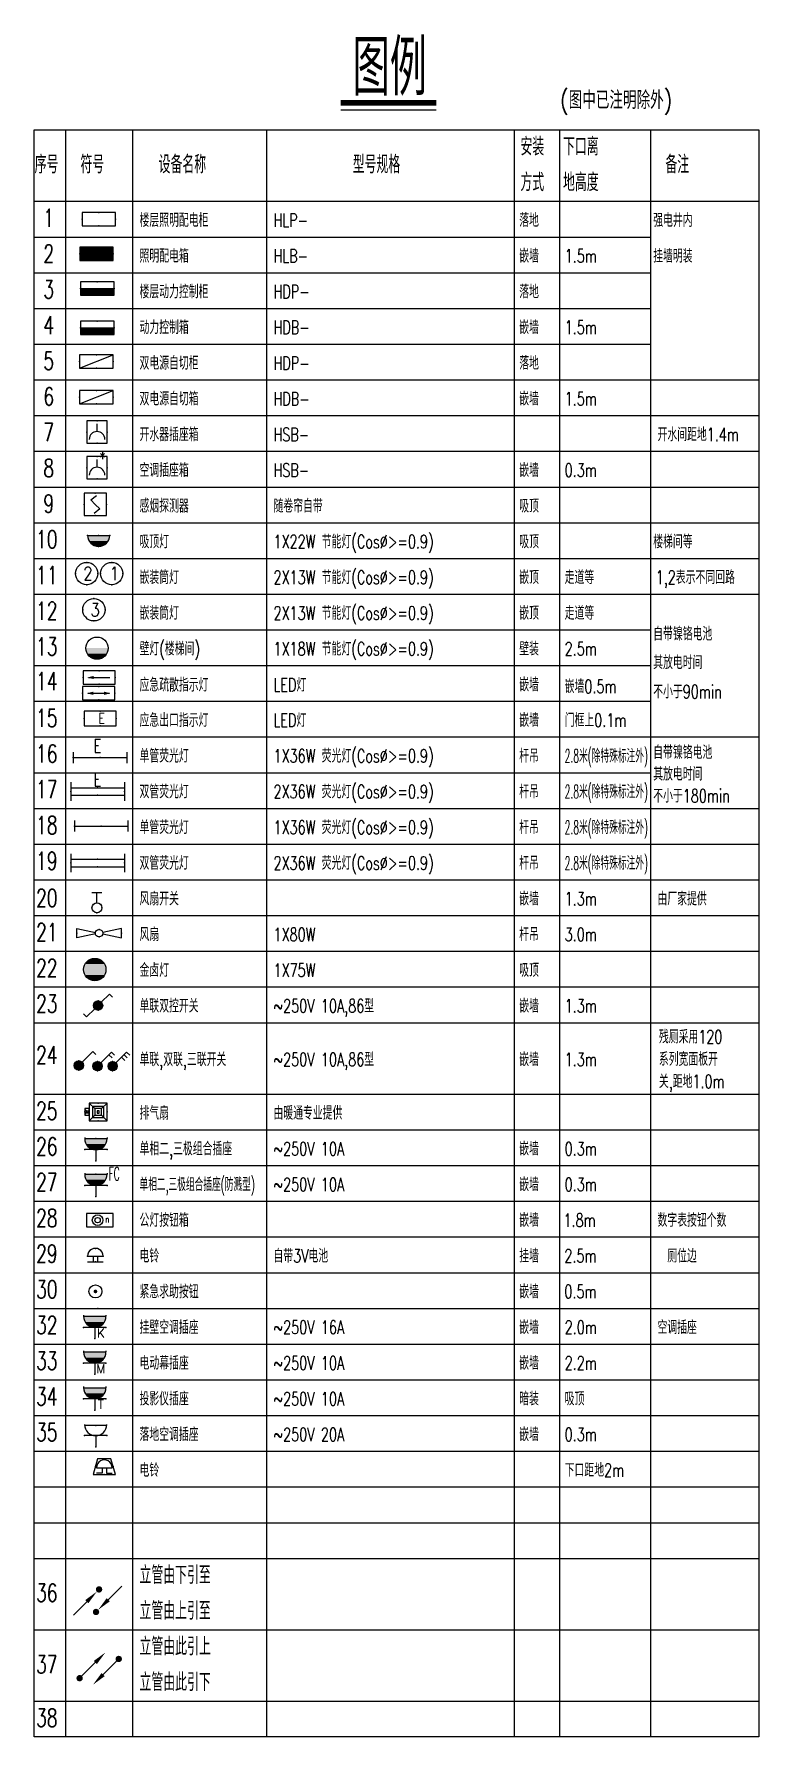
# Model space of a CAD drawing. Extents: x -336391 to 664021, y -458009 to -178412.
# Drawn here: x 67085 to 83319, y -351266 to -313119 of the extents above; entities that cross this region are included whole.
import ezdxf
from ezdxf.enums import TextEntityAlignment as Align

# ---------------------------------------------------------------- set-up
doc = ezdxf.new("R2010")
doc.units = 0
doc.header["$LTSCALE"] = 1000
doc.header["$MEASUREMENT"] = 0
doc.linetypes.add('HIDDEN2', pattern=[0.1875, 0.125, -0.0625])
doc.layers.get('0').update_dxf_attribs({"linetype": 'CONTINUOUS'})
for name, color, linetype in [('EQUIP-动力', 3, 'CONTINUOUS'), ('EQUIP-消防', 3, 'CONTINUOUS'), ('EQUIP-照明', 3, 'CONTINUOUS'), ('EQUIP-箱柜', 3, 'CONTINUOUS'), ('LWIRE', 4, 'CONTINUOUS'), ('电气-设备标注', 4, 'CONTINUOUS')]:
    doc.layers.add(name, color=color, linetype=linetype)
doc.styles.add('_TCH_LABEL', font='COMPLEX', dxfattribs={"bigfont": 'GBCBIG'})
doc.styles.add('_TEL_DIM', font='SIMPLEX', dxfattribs={"width": 0.8, "height": 3.5, "bigfont": 'HZTXT'})
doc.styles.add('cyq', font='SIMPLEX.shx', dxfattribs={"width": 0.7, "height": 300, "bigfont": 'china3.shx'})
doc.styles.add('HZ', font='tjromans.shx', dxfattribs={"width": 0.75, "bigfont": 'tjhztxt.shx'})
doc.styles.add('JIAO', font='tjromans.shx', dxfattribs={"width": 0.75, "bigfont": 'tjhztxt.shx'})
doc.styles.get("Standard").update_dxf_attribs({"font": 'simplex.shx', "bigfont": 'hztxt.shx'})
doc.styles.add('TJ-HZ1', font='tj-romans1.shx', dxfattribs={"width": 0.7, "height": 650, "bigfont": 'tjhztxt.shx'})

msp = doc.modelspace()

# ---------------------------------------------------------------- texts
at = {"layer": '电气-设备标注', "color": 4, "style": 'TJ-HZ1', "width": 0.7}
msp.add_text('图例', height=1250, dxfattribs=at).set_placement((74220.9, -314497.5))
at = {"layer": '电气-设备标注', "ltscale": 2, "style": 'HZ'}
for s, height, width, p in [('(图中已注明除外)', 400, 0.8, (78866.5, -314797.8)), ('安装', 400, 0.7, (77976.9, -315839.2)), ('下口离', 400, 0.7, (78930.7, -315839.2)), ('序号', 400, 0.7, (67099.6, -316239.2)), ('符号', 400, 0.7, (68123.5, -316239.2)), ('设备名称', 400, 0.7, (69874.6, -316239.2)), ('型号规格', 400, 0.7, (74221.4, -316239.2)), ('备注', 400, 0.7, (81223.8, -316239.2)), ('方式', 400, 0.7, (77976.9, -316639.2)), ('地高度', 400, 0.7, (78930.7, -316639.2)), ('1', 400, 0.7, (67293.9, -317439.2)), ('楼层照明配电柜', 300, 0.7, (69446.8, -317439.2)), ('HLP-', 300, 0.7, (72446.8, -317439.2)), ('落地', 300, 0.7, (77950.6, -317439.2)), ('强电井内', 300, 0.7, (80950.9, -317439.2)), ('2', 400, 0.7, (67293.9, -318239.2)), ('照明配电箱', 300, 0.7, (69446.8, -318239.2)), ('HLB-', 300, 0.7, (72446.8, -318239.2)), ('嵌墙', 300, 0.7, (77950.6, -318239.2)), ('1.5m', 300, 0.7, (78968.4, -318239.2)), ('挂墙明装', 300, 0.7, (80950.9, -318239.9)), ('3', 400, 0.7, (67293.9, -319039.2)), ('楼层动力控制柜', 300, 0.7, (69446.8, -319039.2)), ('HDP-', 300, 0.7, (72446.8, -319039.2)), ('落地', 300, 0.7, (77950.6, -319039.2)), ('4', 400, 0.7, (67293.9, -319839.2)), ('动力控制箱', 300, 0.7, (69446.8, -319839.2)), ('HDB-', 300, 0.7, (72446.8, -319839.2)), ('嵌墙', 300, 0.7, (77950.6, -319839.2)), ('1.5m', 300, 0.7, (78968.4, -319839.2)), ('5', 400, 0.7, (67293.9, -320639.2)), ('双电源自切柜', 300, 0.7, (69446.8, -320639.2)), ('HDP-', 300, 0.7, (72446.8, -320639.2)), ('落地', 300, 0.7, (77950.6, -320639.2)), ('6', 400, 0.7, (67293.9, -321439.2)), ('双电源自切箱', 300, 0.7, (69446.8, -321439.2)), ('HDB-', 300, 0.7, (72446.8, -321439.2)), ('嵌墙', 300, 0.7, (77950.6, -321439.2)), ('1.5m', 300, 0.7, (78968.4, -321439.2)), ('7', 400, 0.7, (67293.9, -322239.2)), ('开水器插座箱', 300, 0.7, (69446.8, -322239.2)), ('HSB-', 300, 0.7, (72446.8, -322239.2)), ('开水间距地1.4m', 300, 0.7, (81047.1, -322239.2)), ('8', 400, 0.7, (67293.9, -323039.2)), ('*', 300, 0.7, (68543.2, -322769.2)), ('空调插座箱', 300, 0.7, (69446.8, -323039.2)), ('嵌墙', 300, 0.7, (77950.6, -323039.2)), ('HSB-', 300, 0.7, (72446.8, -323039.2)), ('0.3m', 300, 0.7, (78968.4, -323039.2)), ('9', 400, 0.7, (67293.9, -323839.2)), ('感烟探测器', 300, 0.7, (69446.8, -323839.2)), ('随卷帘自带', 300, 0.7, (72446.8, -323839.2)), ('吸顶', 300, 0.7, (77950.6, -323839.2)), ('10', 400, 0.7, (67130.8, -324639.2)), ('吸顶灯', 300, 0.7, (69446.8, -324639.2)), ('1X22W 节能灯(Cos%%c>=0.9)', 300, 0.7, (72446.8, -324639.2)), ('吸顶', 300, 0.7, (77950.6, -324639.2)), ('楼梯间等', 300, 0.7, (80950.9, -324639.2)), ('11', 400, 0.7, (67130.8, -325439.2)), ('嵌装筒灯', 300, 0.7, (69446.8, -325439.2)), ('2X13W 节能灯(Cos%%c>=0.9)', 300, 0.7, (72446.8, -325439.2)), ('嵌顶', 300, 0.7, (77950.6, -325439.2)), ('走道等', 300, 0.7, (78968.4, -325439.2)), ('1,2表示不同回路', 300, 0.7, (81006.5, -325439.2)), ('12', 400, 0.7, (67130.8, -326239.2)), ('嵌装筒灯', 300, 0.7, (69446.8, -326239.2)), ('2X13W 节能灯(Cos%%c>=0.9)', 300, 0.7, (72446.8, -326239.2)), ('嵌顶', 300, 0.7, (77950.6, -326239.2)), ('走道等', 300, 0.7, (78968.4, -326239.2)), ('自带镍铬电池', 300, 0.7, (80950.9, -326704.7)), ('13', 400, 0.7, (67130.8, -327039.2)), ('壁灯(楼梯间)', 300, 0.7, (69446.8, -327039.2)), ('1X18W 节能灯(Cos%%c>=0.9)', 300, 0.7, (72446.8, -327039.2)), ('壁装', 300, 0.7, (77950.6, -327039.2)), ('2.5m', 300, 0.7, (78968.4, -327039.2)), ('其放电时间', 300, 0.7, (80950.9, -327345.9)), ('14', 400, 0.7, (67130.8, -327814)), ('应急疏散指示灯', 300, 0.7, (69446.8, -327847.6)), ('LED灯', 300, 0.7, (72446.8, -327847.6)), ('嵌墙', 300, 0.7, (77950.6, -327841.3)), ('嵌墙0.5m', 300, 0.7, (78968.4, -327882.7)), ('不小于90min', 300, 0.7, (80950.9, -328000.4)), ('15', 400, 0.7, (67130.8, -328639.2)), ('应急出口指示灯', 300, 0.7, (69446.8, -328639.2)), ('LED灯', 300, 0.7, (72446.8, -328639.2)), ('嵌墙', 300, 0.7, (77950.6, -328639.2)), ('门框上0.1m', 300, 0.7, (78968.4, -328639.2)), ('16', 400, 0.7, (67130.8, -329439.2)), ('E', 300, 0.7, (68419.6, -329214.5)), ('单管荧光灯', 300, 0.7, (69446.8, -329439.2)), ('1X36W 荧光灯(Cos%%c>=0.9)', 300, 0.7, (72446.8, -329439.2)), ('杆吊', 300, 0.7, (77950.6, -329439.2)), ('2.8米(除特殊标注外)', 300, 0.5, (78968.4, -329439.2)), ('自带镍铬电池', 300, 0.7, (80950.9, -329358.7)), ('其放电时间', 300, 0.7, (80950.9, -329843.7)), ('17', 400, 0.7, (67130.8, -330239.2)), ('E', 300, 0.7, (68419.6, -329969.6)), ('双管荧光灯', 300, 0.7, (69446.8, -330239.2)), ('2X36W 荧光灯(Cos%%c>=0.9)', 300, 0.7, (72446.8, -330239.2)), ('杆吊', 300, 0.7, (77950.6, -330239.2)), ('2.8米(除特殊标注外)', 300, 0.5, (78968.4, -330239.2)), ('不小于180min', 300, 0.7, (80950.9, -330333.9)), ('18', 400, 0.7, (67130.8, -331039.2)), ('单管荧光灯', 300, 0.7, (69446.8, -331039.2)), ('1X36W 荧光灯(Cos%%c>=0.9)', 300, 0.7, (72446.8, -331039.2)), ('杆吊', 300, 0.7, (77950.6, -331039.2)), ('2.8米(除特殊标注外)', 300, 0.5, (78968.4, -331039.2)), ('19', 400, 0.7, (67130.8, -331839.2)), ('2X36W 荧光灯(Cos%%c>=0.9)', 300, 0.7, (72446.8, -331839.2)), ('2.8米(除特殊标注外)', 300, 0.5, (78968.4, -331839.2)), ('双管荧光灯', 300, 0.7, (69446.8, -331839.2)), ('杆吊', 300, 0.7, (77950.6, -331839.2)), ('20', 400, 0.7, (67130.8, -332673.2)), ('风扇开关', 300, 0.7, (69446.8, -332639.2)), ('嵌墙', 300, 0.7, (77950.6, -332639.2)), ('1.3m', 300, 0.7, (78968.4, -332639.2)), ('由厂家提供', 300, 0.7, (81047.1, -332639.2)), ('21', 400, 0.7, (67130.8, -333439.2)), ('风扇', 300, 0.7, (69446.8, -333439.2)), ('1X80W ', 300, 0.7, (72446.8, -333439.2)), ('杆吊', 300, 0.7, (77950.6, -333439.2)), ('3.0m', 300, 0.7, (78968.4, -333439.2)), ('22', 400, 0.7, (67130.8, -334239.2)), ('金卤灯', 300, 0.7, (69446.8, -334239.2)), ('1X75W ', 300, 0.7, (72446.8, -334239.2)), ('吸顶', 300, 0.7, (77950.6, -334239.2)), ('23', 400, 0.7, (67130.8, -335039.2)), ('单联双控开关', 300, 0.7, (69446.8, -335039.2)), ('~250V 10A,86型', 300, 0.7, (72446.8, -335039.2)), ('嵌墙', 300, 0.7, (77950.6, -335039.2)), ('1.3m', 300, 0.7, (78968.4, -335039.2)), ('残厕采用120', 300, 0.7, (81078.2, -335731.7)), ('24', 400, 0.7, (67130.8, -336189.7)), ('单联,双联,三联开关', 300, 0.7, (69446.8, -336239.2)), ('~250V 10A,86型', 300, 0.7, (72446.8, -336239.2)), ('嵌墙', 300, 0.7, (77950.6, -336239.2)), ('1.3m', 300, 0.7, (78968.4, -336239.2)), ('系列宽面板开', 300, 0.7, (81078.2, -336231.7)), ('关,距地1.0m', 300, 0.7, (81078.2, -336731.7)), ('25', 400, 0.7, (67130.8, -337439.2)), ('排气扇', 300, 0.7, (69446.8, -337439.2)), ('由暖通专业提供', 300, 0.7, (72446.8, -337439.2)), ('26', 400, 0.7, (67130.8, -338239.2)), ('单相二,三极组合插座', 300, 0.7, (69446.8, -338239.2)), ('~250V 10A', 300, 0.7, (72446.8, -338239.2)), ('嵌墙', 300, 0.7, (77950.6, -338239.2)), ('0.3m', 300, 0.7, (78968.4, -338239.2)), ('27', 400, 0.7, (67130.8, -339039.2)), ('FC', 300, 0.5, (68754.4, -338799.7)), ('单相二,三极组合插座(防溅型)', 300, 0.5, (69446.8, -339039.2)), ('~250V 10A', 300, 0.7, (72446.8, -339039.2)), ('嵌墙', 300, 0.7, (77950.6, -339039.2)), ('0.3m', 300, 0.7, (78968.4, -339039.2)), ('28', 400, 0.7, (67130.8, -339839.2)), ('公灯按钮箱', 300, 0.7, (69446.8, -339839.2)), ('嵌墙', 300, 0.7, (77950.6, -339839.2)), ('1.8m', 300, 0.7, (78942.2, -339839.2)), ('数字表按钮个数', 300, 0.7, (81047.1, -339839.2)), ('29', 400, 0.7, (67130.8, -340639.2)), ('电铃', 300, 0.7, (69446.8, -340639.2)), ('自带3V电池', 300, 0.7, (72446.8, -340639.2)), ('挂墙', 300, 0.7, (77950.6, -340639.2)), ('2.5m', 300, 0.7, (78961.5, -340639.2)), ('厕位边', 300, 0.7, (81266, -340639.2)), ('30', 400, 0.7, (67130.8, -341439.2)), ('紧急求助按钮', 300, 0.7, (69446.8, -341439.2)), ('嵌墙', 300, 0.7, (77950.6, -341439.2)), ('0.5m', 300, 0.7, (78961.5, -341439.2)), ('32', 400, 0.7, (67130.8, -342239.2)), ('挂壁空调插座', 300, 0.7, (69446.8, -342239.2)), ('~250V 16A', 300, 0.7, (72446.8, -342239.2)), ('嵌墙', 300, 0.7, (77950.6, -342239.2)), ('2.0m', 300, 0.7, (78968.4, -342239.2)), ('空调插座', 300, 0.7, (81047.1, -342239.2)), ('33', 400, 0.7, (67130.8, -343039.2)), ('电动幕插座', 300, 0.7, (69446.8, -343039.2)), ('~250V 10A', 300, 0.7, (72446.8, -343039.2)), ('嵌墙', 300, 0.7, (77950.6, -343039.2)), ('2.2m', 300, 0.7, (78968.4, -343039.2)), ('34', 400, 0.7, (67130.8, -343839.2)), ('投影仪插座', 300, 0.7, (69446.8, -343839.2)), ('~250V 10A', 300, 0.7, (72446.8, -343839.2)), ('暗装', 300, 0.7, (77950.6, -343839.2)), ('吸顶', 300, 0.7, (78968.4, -343839.2)), ('35', 400, 0.7, (67130.8, -344639.2)), ('落地空调插座', 300, 0.7, (69446.8, -344639.2)), ('~250V 20A', 300, 0.7, (72446.8, -344639.2)), ('嵌墙', 300, 0.7, (77950.6, -344639.2)), ('0.3m', 300, 0.7, (78968.4, -344639.2)), ('电铃', 300, 0.7, (69446.8, -345439.2)), ('下口距地2m', 300, 0.7, (78968.4, -345439.2)), ('立管由下引至', 400, 0.7, (69446.8, -347839.2)), ('36', 400, 0.7, (67130.8, -348239.2)), ('立管由上引至', 400, 0.7, (69446.8, -348639.2)), ('立管由此引上', 400, 0.7, (69446.8, -349439.2)), ('37', 400, 0.7, (67130.8, -349839.2)), ('立管由此引下', 400, 0.7, (69446.8, -350239.2)), ('38', 400, 0.7, (67130.8, -351039.2))]:
    msp.add_text(s, height=height, dxfattribs=dict(at, width=width)).set_placement(p)

# ---------------------------------------------------------------- blocks, each defined once
blk = doc.blocks.new('$equip$00001178')
blk.add_circle((0, 0), 0.5)
for points in [[(-0.433, 0.25), (0.433, 0.25), (-0.5, 0), (0.5, 0)], [(-0.433, -0.25), (0.433, -0.25), (-0.5, 0), (0.5, 0)], [(-0.25, 0.433), (0.25, 0.433), (-0.433, 0.25), (0.433, 0.25)], [(0, 0.5), (0, 0.5), (-0.25, 0.433), (0.25, 0.433)], [(-0.25, -0.433), (0.25, -0.433), (-0.433, -0.25), (0.433, -0.25)], [(0, -0.5), (0, -0.5), (-0.25, -0.433), (0.25, -0.433)]]:
    blk.add_solid(points)
at = {"flags": 9}
blk.add_attdef('A', (0, 0), '', height=0.00002, dxfattribs=at)
blk = doc.blocks.new('$equip$00001238')
for p, q in [((0.497, 0.95), (-0.497, 0.95)), ((0.5, 0.5), (-0.5, 0.5)), ((0, 0.5), (0, 0))]:
    blk.add_line(p, q)
blk.add_arc((0, 1), 0.5, 180, 0)
for p in [(0, 0.95), (-0.5, 0.5), (0, 0), (0.5, 0.5)]:
    blk.add_point(p)
at = {"flags": 9}
blk.add_attdef('A', (0, 0), '', height=0.00002, dxfattribs=at)
blk = doc.blocks.new('$equip$00001243')
for p, q in [((-0.5, 1.05), (-0.5, 1)), ((-0.5, 1), (0.5, 1)), ((0.5, 1.05), (0.5, 1)), ((0.5, 0.5), (-0.5, 0.5)), ((0, 0.5), (0, 0))]:
    blk.add_line(p, q)
blk.add_arc((0, 1), 0.5, 180, 0)
for points in [[(0.433, 0.75), (-0.433, 0.75), (0.5, 1), (-0.5, 1)], [(0.25, 0.567), (-0.25, 0.567), (0.433, 0.75), (-0.433, 0.75)], [(0, 0.5), (0, 0.5), (0.25, 0.567), (-0.25, 0.567)]]:
    blk.add_solid(points)
at = {"layer": 'EQUIP-照明'}
for p in [(-0.5, 0.5), (0, 0), (0.5, 0.5)]:
    blk.add_point(p, dxfattribs=at)
at = {"layer": 'EQUIP-照明', "style": '_TCH_LABEL', "flags": 8}
blk.add_attdef('$TEXT$', text='', height=0.4, dxfattribs=at).set_placement((0.272, 0.25), align=Align.MIDDLE_CENTER)
at = {"layer": 'EQUIP-照明', "style": '_TCH_LABEL', "flags": 9}
blk.add_attdef('A', (0, 0), '', height=0.00002, dxfattribs=at)
blk = doc.blocks.new('$equip$00001251')
for p, q in [((-0.45, 1), (-0.45, 0)), ((0.45, 1), (-0.45, 1)), ((0, 0.525), (0, 0.875)), ((0.45, 0), (0.45, 1)), ((-0.45, 0), (0.45, 0))]:
    blk.add_line(p, q)
blk.add_arc((0, 0.175), 0.35, 0, 180)
at = {"layer": 'EQUIP-照明'}
for p in [(0, 1), (-0.45, 0.5), (0, 0), (0.45, 0.5)]:
    blk.add_point(p, dxfattribs=at)
at = {"layer": 'EQUIP-照明', "style": '_TCH_LABEL', "flags": 9}
blk.add_attdef('A', (0, 0), '', height=0.00002, dxfattribs=at)
blk = doc.blocks.new('$equip$00001700')
for p, q in [((-0.5, 0.5), (-0.5, -0.5)), ((0.5, 0.5), (-0.5, 0.5)), ((-0.2, 0.2), (0.05, 0.4)), ((0, 0), (-0.2, 0.2)), ((0, 0), (0.2, -0.2)), ((0.5, -0.5), (0.5, 0.5)), ((-0.5, -0.5), (0.5, -0.5)), ((0.2, -0.2), (-0.05, -0.4))]:
    blk.add_line(p, q)
for p in [(-0.5, 0), (0, 0.5), (0.5, 0), (0, -0.5)]:
    blk.add_point(p)
at = {"flags": 1}
for tag, height, p in [('A', 0.00002, (0, 0)), ('B', 0.4, (0.75, -0.204))]:
    blk.add_attdef(tag, text='', height=height, dxfattribs=at).set_placement(p, align=Align.MIDDLE_CENTER)
blk = doc.blocks.new('$equip$00001151')
blk.add_circle((0, 0.5), 0.5)
for points in [[(0.433, 0.25), (-0.433, 0.25), (0.5, 0.5), (-0.5, 0.5)], [(0.25, 0.067), (-0.25, 0.067), (0.433, 0.25), (-0.433, 0.25)], [(0, 0), (0, 0), (0.25, 0.067), (-0.25, 0.067)]]:
    blk.add_solid(points)
at = {"flags": 9}
blk.add_attdef('A', (0, 0), '', height=0.00002, dxfattribs=at)
blk = doc.blocks.new('$equip_U$00000009')
blk.add_circle((0, 0), 0.5)
for p in [(-0.5, 0), (0, 0.5), (0.5, 0), (0, -0.5)]:
    blk.add_point(p)
at = {"style": 'cyq', "width": 0.8}
blk.add_text('3', height=0.6, dxfattribs=at).set_placement((-0.151, -0.303))
at = {"style": '_TEL_DIM', "flags": 1}
blk.add_attdef('A', text='', height=0.00002, dxfattribs=at).set_placement((0, 0), align=Align.MIDDLE_CENTER)
blk = doc.blocks.new('$equip$00001147')
blk.add_circle((0, 0), 0.5)
at = {"flags": 9}
blk.add_attdef('A', (0, 0), '', height=0.00002, dxfattribs=at)
blk = doc.blocks.new('$equip_U$00000028')
for p in [(-0.5, 0), (0, 0.5), (0.5, 0), (0, -0.5)]:
    blk.add_point(p)
blk.add_blockref('$equip$00001147', (0, 0))
at = {"style": 'cyq', "width": 0.8}
blk.add_text('1', height=0.6, dxfattribs=at).set_placement((-0.093, -0.303))
at = {"style": '_TEL_DIM', "flags": 1}
blk.add_attdef('A', text='', height=0.00002, dxfattribs=at).set_placement((0, 0), align=Align.MIDDLE_CENTER)
blk = doc.blocks.new('$equip_U$00000007')
for p in [(-0.5, 0), (0, 0.5), (0.5, 0), (0, -0.5)]:
    blk.add_point(p)
blk.add_blockref('$equip_U$00000028', (0, 0))
at = {"style": '_TEL_DIM', "flags": 1}
blk.add_attdef('A', text='', height=0.00002, dxfattribs=at).set_placement((0, 0), align=Align.MIDDLE_CENTER)
blk = doc.blocks.new('$equip_U$00000008')
for p in [(-0.5, 0), (0, 0.5), (0.5, 0), (0, -0.5)]:
    blk.add_point(p)
blk.add_blockref('$equip$00001147', (0, 0))
at = {"style": 'cyq', "width": 0.8}
blk.add_text('2', height=0.6, dxfattribs=at).set_placement((-0.151, -0.303))
at = {"style": '_TEL_DIM', "flags": 1}
blk.add_attdef('A', text='', height=0.00002, dxfattribs=at).set_placement((0, 0), align=Align.MIDDLE_CENTER)
blk = doc.blocks.new('$equip$00001416')
for p, q in [((0.75, 0.6), (-0.75, 0.6)), ((-0.75, 0), (0.75, 0.6)), ((-0.75, 0.6), (-0.75, 0)), ((-0.75, 0), (0.75, 0)), ((0.75, 0), (0.75, 0.6))]:
    blk.add_line(p, q)
for p in [(-0.75, 0.3), (0, 0.6), (0, 0), (0.75, 0.3)]:
    blk.add_point(p)
at = {"style": '_TCH_LABEL', "flags": 9}
blk.add_attdef('A', (0, 0), '', height=0.00002, dxfattribs=at)
blk = doc.blocks.new('$equip$00001413')
for p, q in [((0.75, 0.6), (-0.75, 0.6)), ((-0.75, 0.6), (-0.75, 0)), ((-0.75, 0), (0.75, 0)), ((0.75, 0), (0.75, 0.6))]:
    blk.add_line(p, q)
for p in [(-0.75, 0.3), (0, 0.6), (0, 0), (0.75, 0.3)]:
    blk.add_point(p)
at = {"style": '_TCH_LABEL', "flags": 9}
blk.add_attdef('A', (0, 0), '', height=0.00002, dxfattribs=at)
blk = doc.blocks.new('$equip$00001313')
for p, q in [((-0.35, 0.25), (0.35, 0.25)), ((-0.35, 0), (0.35, 0)), ((-0.1, 0.25), (-0.1, 0)), ((0.1, 0.25), (0.1, 0))]:
    blk.add_line(p, q)
blk.add_arc((0, 0.252), 0.35, 359.69728, 180.30272)
for p in [(-0.35, 0.252), (0, 0.602), (0, 0), (0.35, 0.25)]:
    blk.add_point(p)
at = {"flags": 9}
blk.add_attdef('A', (0, 0), '', height=0.00002, dxfattribs=at)
blk = doc.blocks.new('$equip$00001312')
at = {"const_width": 0.167}
blk.add_lwpolyline([(-0.08, 0, 1), (0.08, 0, 1)], format="xyb", close=True, dxfattribs=at)
blk.add_circle((0, 0), 0.583)
at = {"flags": 9}
blk.add_attdef('A', (0, 0), '', height=0.00002, dxfattribs=at)
blk = doc.blocks.new('$equip$00001689')
for p, q in [((-1.2, 0.25), (-1.2, -0.25)), ((-1.2, 0), (1.2, 0)), ((1.2, 0.25), (1.2, -0.25))]:
    blk.add_line(p, q)
for p in [(-1.2, 0), (0, 0), (1.2, 0)]:
    blk.add_point(p)
at = {"flags": 1}
blk.add_attdef('A', text='', height=0.00002, dxfattribs=at).set_placement((0, 0), align=Align.MIDDLE_CENTER)
blk = doc.blocks.new('$equip$00001303')
for p, q in [((-1, 0.208), (-0.163, 0.034)), ((-1, -0.208), (-1, 0.208)), ((1, 0.208), (0.163, 0.034)), ((1, -0.208), (1, 0.208)), ((-0.163, -0.034), (-1, -0.208)), ((0.163, -0.034), (1, -0.208))]:
    blk.add_line(p, q)
blk.add_circle((0, 0), 0.167)
for p in [(-1, 0), (0, 0.167), (1, 0), (0, -0.167)]:
    blk.add_point(p)
at = {"flags": 9}
blk.add_attdef('A', (0, 0), '', height=0.00002, dxfattribs=at)
blk = doc.blocks.new('$equip$00001212')
for p, q in [((-0.222, 0), (0.222, 0)), ((0, 0.444), (0, 0))]:
    blk.add_line(p, q)
blk.add_circle((0, 0.667), 0.222)
at = {"layer": 'EQUIP-照明'}
for p in [(0, 0.889), (-0.222, 0.667), (0, 0), (0.222, 0.667)]:
    blk.add_point(p, dxfattribs=at)
at = {"layer": 'EQUIP-照明', "flags": 9}
blk.add_attdef('A', (0, 0), '', height=0.00002, dxfattribs=at)
blk = doc.blocks.new('$equip$00001237')
for p, q in [((-0.5, 1.05), (-0.5, 1)), ((-0.5, 1), (0.5, 1)), ((0.5, 1.05), (0.5, 1)), ((0.5, 0.5), (-0.5, 0.5)), ((0, 0.5), (0, 0))]:
    blk.add_line(p, q)
blk.add_arc((0, 1), 0.5, 180, 0)
for p in [(0, 1), (-0.5, 0.5), (0, 0), (0.5, 0.5)]:
    blk.add_point(p)
for points in [[(0.433, 0.75), (-0.433, 0.75), (0.5, 1), (-0.5, 1)], [(0.25, 0.567), (-0.25, 0.567), (0.433, 0.75), (-0.433, 0.75)], [(0, 0.5), (0, 0.5), (0.25, 0.567), (-0.25, 0.567)]]:
    blk.add_solid(points)
at = {"flags": 9}
blk.add_attdef('A', (0, 0), '', height=0.00002, dxfattribs=at)
blk = doc.blocks.new('$equip$00001691')
for p, q in [((-1.2, 0.417), (-1.2, -0.417)), ((-1.2, 0.167), (1.2, 0.167)), ((1.2, 0.417), (1.2, -0.417)), ((-1.2, -0.167), (1.2, -0.167))]:
    blk.add_line(p, q)
for p in [(-1.2, 0), (0, 0.167), (1.2, 0), (0, -0.167)]:
    blk.add_point(p)
at = {"flags": 1}
blk.add_attdef('A', text='', height=0.00002, dxfattribs=at).set_placement((0, 0), align=Align.MIDDLE_CENTER)
blk = doc.blocks.new('A$C170C3BBF')
at = {"layer": 'EQUIP-照明'}
blk.add_lwpolyline([(-300, -300), (0, -300), (0, 300), (-300, 300)], close=True, dxfattribs=at)
for radius in [120, 60]:
    blk.add_circle((-150, -50), radius, dxfattribs=at)
at = {"layer": 'EQUIP-照明', "style": 'JIAO', "width": 0.75}
blk.add_attdef('1', text='', height=150, rotation=90, dxfattribs=at).set_placement((-170, 167, 1600), align=Align.MIDDLE)
blk = doc.blocks.new('$equip_U$00000023')
at = {"linetype": 'HIDDEN2'}
for p in [(-0.476, 0.109), (-0.476, -0.103)]:
    blk.add_line(p, (-0.37, 0.003), dxfattribs=at)
for p, q in [((-0.3, 0.403), (-0.05, 0.153)), ((0.25, 0.153), (0.5, 0.403)), ((-0.05, -0.147), (-0.3, -0.397)), ((0.25, -0.147), (0.5, -0.397))]:
    blk.add_line(p, q)
for points in [[(-0.5, 0.153), (-0.5, -0.147), (-0.3, -0.147), (-0.3, 0.153)], [(-0.3, 0.403), (-0.3, -0.397), (0.5, -0.397), (0.5, 0.403)], [(-0.15, 0.253), (-0.15, -0.247), (0.35, -0.247), (0.35, 0.253)], [(-0.05, 0.153), (-0.05, -0.147), (0.25, -0.147), (0.25, 0.153)], [(0.05, 0.053), (0.05, -0.047), (0.15, -0.047), (0.15, 0.053)]]:
    blk.add_lwpolyline(points, close=True)
blk.add_circle((-0.37, 0.003), 0.05, dxfattribs=at)
for p in [(-0.5, 0.003), (0.1, 0.403), (0.5, 0.003), (0.1, -0.397)]:
    blk.add_point(p)
at = {"style": '_TEL_DIM', "flags": 1}
blk.add_attdef('A', text='', height=0.00002, dxfattribs=at).set_placement((0, 0), align=Align.MIDDLE_CENTER)
blk = doc.blocks.new('*X4')
at = {"color": 0}
for p, q in [((-250, 33), (-83, 200)), ((-250, 68), (-118, 200)), ((-250, 104), (-154, 200)), ((-250, 139), (-189, 200)), ((-250, 174), (-224, 200)), ((-247, 0), (-47, 200)), ((-212, 0), (-12, 200)), ((-177, 0), (23, 200)), ((-141, 0), (59, 200)), ((-106, 0), (94, 200)), ((-71, 0), (129, 200)), ((-35, 0), (165, 200)), ((0, 0), (200, 200)), ((35, 0), (235, 200)), ((71, 0), (250, 179)), ((106, 0), (250, 144)), ((141, 0), (250, 109)), ((177, 0), (250, 73)), ((212, 0), (250, 38)), ((247, 0), (250, 3))]:
    blk.add_line(p, q, dxfattribs=at)
blk = doc.blocks.new('$equip$00001421')
for p, q in [((0.75, 0.6), (-0.75, 0.6)), ((-0.75, 0.6), (-0.75, 0)), ((-0.75, 0), (0.75, 0)), ((0.75, 0), (0.75, 0.6))]:
    blk.add_line(p, q)
at = {"const_width": 0.6}
blk.add_lwpolyline([(-0.75, 0.3), (0.75, 0.3)], dxfattribs=at)
for p in [(-0.75, 0.3), (0, 0.6), (0, 0), (0.75, 0.3)]:
    blk.add_point(p)
at = {"xscale": 0.00300000000061118, "yscale": 0.00300000000061118, "zscale": 0.003}
blk.add_blockref('*X4', (0, 0), dxfattribs=at)
at = {"style": '_TCH_LABEL', "flags": 9}
blk.add_attdef('A', (0, 0), '', height=0.00002, dxfattribs=at)
blk = doc.blocks.new('*X8')
at = {"color": 0}
for p, q in [((-250, 33), (-183, 100)), ((-250, 68), (-218, 100)), ((-247, 0), (-147, 100)), ((-212, 0), (-112, 100)), ((-177, 0), (-77, 100)), ((-141, 0), (-41, 100)), ((-106, 0), (-6, 100)), ((-71, 0), (29, 100)), ((-35, 0), (65, 100)), ((0, 0), (100, 100)), ((35, 0), (135, 100)), ((71, 0), (171, 100)), ((106, 0), (206, 100)), ((141, 0), (241, 100)), ((177, 0), (250, 73)), ((212, 0), (250, 38)), ((247, 0), (250, 3))]:
    blk.add_line(p, q, dxfattribs=at)
blk = doc.blocks.new('$equip$00001414')
for p, q in [((0.75, 0.6), (-0.75, 0.6)), ((-0.75, 0.6), (-0.75, 0)), ((-0.75, 0.3), (0.75, 0.3)), ((-0.75, 0), (0.75, 0)), ((0.75, 0), (0.75, 0.6))]:
    blk.add_line(p, q)
at = {"const_width": 0.3}
blk.add_lwpolyline([(-0.75, 0.15), (0.75, 0.15)], dxfattribs=at)
for p in [(-0.75, 0.3), (0, 0.6), (0, 0), (0.75, 0.3)]:
    blk.add_point(p)
at = {"xscale": 0.00300000000061118, "yscale": 0.00300000000061118, "zscale": 0.003}
blk.add_blockref('*X8', (0, 0), dxfattribs=at)
at = {"style": '_TCH_LABEL', "flags": 9}
blk.add_attdef('A', (0, 0), '', height=0.00002, dxfattribs=at)
blk = doc.blocks.new('$equip$00001685')
for p, q in [((0.72, 0), (-0.72, 0)), ((-0.72, 0), (-0.72, -0.6)), ((0.72, -0.6), (0.72, 0)), ((-0.72, -0.6), (0.72, -0.6)), ((-0.48, -0.3), (0.48, -0.3))]:
    blk.add_line(p, q)
for p in [(0, 0), (-0.72, -0.3), (0, -0.6), (0.72, -0.3)]:
    blk.add_point(p)
for points in [[(-0.24, -0.372), (-0.528, -0.3), (-0.24, -0.228)], [(0.24, -0.372), (0.528, -0.3), (0.24, -0.228)]]:
    blk.add_solid(points)
at = {"flags": 9}
blk.add_attdef('A', (0, 0), '', height=0.00002, dxfattribs=at)
blk = doc.blocks.new('$equip$00001763')
for p, q in [((0.72, 0.66), (-0.72, 0.66)), ((-0.72, 0.66), (-0.72, 0)), ((-0.72, 0), (0.72, 0)), ((0.72, 0), (0.72, 0.66))]:
    blk.add_line(p, q)
for p in [(-0.72, 0.33), (0, 0.66), (0, 0), (0.72, 0.33)]:
    blk.add_point(p)
at = {"width": 0.8}
blk.add_text('E', height=0.45, dxfattribs=at).set_placement((-0.078, 0.111))
at = {"style": '_TEL_DIM', "flags": 1}
blk.add_attdef('A', text='', height=0.00002, dxfattribs=at).set_placement((0, 0), align=Align.MIDDLE_CENTER)
blk = doc.blocks.new('$TelecSys$00000081')
for p, q in [((0.104, 0.104), (0.104, 0.104)), ((-1.15, -1.15), (-0.55, -0.55)), ((-0.104, -0.104), (-0.104, -0.104))]:
    blk.add_line(p, q)
at = {"const_width": 0.142}
blk.add_lwpolyline([(0.071, 0, 1), (-0.071, 0, 1)], format="xyb", close=True, dxfattribs=at)
blk.add_solid([(-0.62, -0.48), (-0.48, -0.62), (-0.1, -0.1)])
at = {"width": 0.8, "flags": 9}
blk.add_attdef('A', (0, 0), '', height=0.00002, rotation=180, dxfattribs=at)
blk = doc.blocks.new('$TelecSys$00000078')
for p, q in [((1.15, 1.15), (0.55, 0.55)), ((0.104, 0.104), (0.104, 0.104)), ((-0.104, -0.104), (-0.104, -0.104))]:
    blk.add_line(p, q)
at = {"const_width": 0.142}
blk.add_lwpolyline([(-0.071, 0, 1), (0.071, 0, 1)], format="xyb", close=True, dxfattribs=at)
blk.add_solid([(0.62, 0.48), (0.48, 0.62), (0.1, 0.1)])
at = {"width": 0.8, "flags": 9}
blk.add_attdef('A', (0, 0), '', height=0.00002, dxfattribs=at)
blk = doc.blocks.new('$TelecSys$00000079')
for p, q in [((0.7, 0.7), (0, 0)), ((0.104, 0.104), (0.104, 0.104)), ((-0.104, -0.104), (-0.104, -0.104))]:
    blk.add_line(p, q)
at = {"const_width": 0.142}
blk.add_lwpolyline([(-0.071, 0, 1), (0.071, 0, 1)], format="xyb", close=True, dxfattribs=at)
blk.add_solid([(0.63, 0.77), (0.77, 0.63), (1.15, 1.15)])
at = {"width": 0.8, "flags": 9}
blk.add_attdef('A', (0, 0), '', height=0.00002, dxfattribs=at)
blk = doc.blocks.new('$TelecSys$00000080')
for p, q in [((-0.7, -0.7), (0, 0)), ((0.104, 0.104), (0.104, 0.104)), ((-0.104, -0.104), (-0.104, -0.104))]:
    blk.add_line(p, q)
at = {"const_width": 0.142}
blk.add_lwpolyline([(0.071, 0, 1), (-0.071, 0, 1)], format="xyb", close=True, dxfattribs=at)
blk.add_solid([(-0.63, -0.77), (-0.77, -0.63), (-1.15, -1.15)])
at = {"width": 0.8, "flags": 9}
blk.add_attdef('A', (0, 0), '', height=0.00002, rotation=180, dxfattribs=at)
blk = doc.blocks.new('$equip$00001168')
blk.add_line((-0.5, 0), (0.5, 0))
blk.add_arc((0, 0), 0.5, 180, 0)
for p in [(-0.5, 0), (0, 0), (0.5, 0), (0, -0.5)]:
    blk.add_point(p)
for points in [[(0.433, -0.25), (-0.433, -0.25), (0.5, 0), (-0.5, 0)], [(0.25, -0.433), (-0.25, -0.433), (0.433, -0.25), (-0.433, -0.25)], [(0, -0.5), (0, -0.5), (0.25, -0.433), (-0.25, -0.433)]]:
    blk.add_solid(points)
at = {"flags": 9}
blk.add_attdef('A', (0, 0), '', height=0.00002, dxfattribs=at)
blk = doc.blocks.new('$equip$00001686')
for p, q in [((0.72, 0), (-0.72, 0)), ((-0.72, 0), (-0.72, -0.6)), ((0.72, -0.6), (0.72, 0)), ((-0.72, -0.6), (0.72, -0.6)), ((-0.48, -0.3), (0.48, -0.3))]:
    blk.add_line(p, q)
for p in [(0, 0), (-0.72, -0.3), (0, -0.6), (0.72, -0.3)]:
    blk.add_point(p)
blk.add_solid([(-0.24, -0.372), (-0.528, -0.3), (-0.24, -0.228)])
at = {"flags": 9}
blk.add_attdef('A', (0, 0), '', height=0.00002, dxfattribs=at)
blk = doc.blocks.new('$equip$00001205')
for p, q in [((0.147, 0.356), (0.625, 0.833)), ((0.625, 0.833), (0.766, 0.692))]:
    blk.add_line(p, q)
blk.add_circle((0, 0.208), 0.208)
for p in [(-0.208, 0.208), (0, 0.417), (0, 0), (0.208, 0.208)]:
    blk.add_point(p)
for points in [[(-0.18, 0.312), (0.18, 0.312), (-0.208, 0.208), (0.208, 0.208)], [(-0.18, 0.104), (0.18, 0.104), (-0.208, 0.208), (0.208, 0.208)], [(-0.104, 0.389), (0.104, 0.389), (-0.18, 0.312), (0.18, 0.312)], [(-0.104, 0.028), (0.104, 0.028), (-0.18, 0.104), (0.18, 0.104)], [(0, 0.417), (0, 0.417), (-0.104, 0.389), (0.104, 0.389)], [(0, 0), (0, 0), (-0.104, 0.028), (0.104, 0.028)]]:
    blk.add_solid(points)
at = {"flags": 9}
blk.add_attdef('A', (0, 0), '', height=0.00002, dxfattribs=at)
blk = doc.blocks.new('$equip$00001206')
for p, q in [((0.147, 0.356), (0.625, 0.833)), ((0.625, 0.833), (0.766, 0.692)), ((0.512, 0.72), (0.653, 0.579))]:
    blk.add_line(p, q)
blk.add_circle((0, 0.208), 0.208)
for points in [[(-0.18, 0.312), (0.18, 0.312), (-0.208, 0.208), (0.208, 0.208)], [(-0.18, 0.104), (0.18, 0.104), (-0.208, 0.208), (0.208, 0.208)], [(-0.104, 0.389), (0.104, 0.389), (-0.18, 0.312), (0.18, 0.312)], [(-0.104, 0.028), (0.104, 0.028), (-0.18, 0.104), (0.18, 0.104)], [(0, 0.417), (0, 0.417), (-0.104, 0.389), (0.104, 0.389)], [(0, 0), (0, 0), (-0.104, 0.028), (0.104, 0.028)]]:
    blk.add_solid(points)
at = {"layer": 'EQUIP-照明'}
for p in [(-0.208, 0.208), (0, 0.417), (0, 0), (0.208, 0.208)]:
    blk.add_point(p, dxfattribs=at)
at = {"layer": 'EQUIP-照明', "flags": 9}
blk.add_attdef('A', (0, 0), '', height=0.00002, dxfattribs=at)
blk = doc.blocks.new('$equip$00001207')
for p, q in [((0.147, 0.356), (0.625, 0.833)), ((0.625, 0.833), (0.766, 0.692)), ((0.399, 0.607), (0.54, 0.466)), ((0.512, 0.72), (0.653, 0.579))]:
    blk.add_line(p, q)
blk.add_circle((0, 0.208), 0.208)
for points in [[(-0.18, 0.312), (0.18, 0.312), (-0.208, 0.208), (0.208, 0.208)], [(-0.18, 0.104), (0.18, 0.104), (-0.208, 0.208), (0.208, 0.208)], [(-0.104, 0.389), (0.104, 0.389), (-0.18, 0.312), (0.18, 0.312)], [(-0.104, 0.028), (0.104, 0.028), (-0.18, 0.104), (0.18, 0.104)], [(0, 0.417), (0, 0.417), (-0.104, 0.389), (0.104, 0.389)], [(0, 0), (0, 0), (-0.104, 0.028), (0.104, 0.028)]]:
    blk.add_solid(points)
at = {"layer": 'EQUIP-照明'}
for p in [(-0.208, 0.208), (0, 0.417), (0, 0), (0.208, 0.208)]:
    blk.add_point(p, dxfattribs=at)
at = {"layer": 'EQUIP-照明', "flags": 9}
blk.add_attdef('A', (0, 0), '', height=0.00002, dxfattribs=at)
blk = doc.blocks.new('$equip$00001208')
for p, q in [((-0.147, 0.061), (-0.512, -0.304)), ((0.147, 0.356), (0.512, 0.72)), ((0.512, 0.72), (0.653, 0.579)), ((-0.512, -0.304), (-0.653, -0.162))]:
    blk.add_line(p, q)
blk.add_circle((0, 0.208), 0.208)
for points in [[(-0.18, 0.312), (0.18, 0.312), (-0.208, 0.208), (0.208, 0.208)], [(-0.18, 0.104), (0.18, 0.104), (-0.208, 0.208), (0.208, 0.208)], [(-0.104, 0.389), (0.104, 0.389), (-0.18, 0.312), (0.18, 0.312)], [(-0.104, 0.028), (0.104, 0.028), (-0.18, 0.104), (0.18, 0.104)], [(0, 0.417), (0, 0.417), (-0.104, 0.389), (0.104, 0.389)], [(0, 0), (0, 0), (-0.104, 0.028), (0.104, 0.028)]]:
    blk.add_solid(points)
at = {"layer": 'EQUIP-照明'}
for p in [(-0.208, 0.208), (0, 0.417), (0, 0), (0.208, 0.208)]:
    blk.add_point(p, dxfattribs=at)
at = {"layer": 'EQUIP-照明', "flags": 9}
blk.add_attdef('A', (0, 0), '', height=0.00002, dxfattribs=at)
blk = doc.blocks.new('$equip$00001715')
for p, q in [((-0.3, 0.7), (-0.5, 0)), ((-0.5, 0), (0.5, 0)), ((-0.35, 0.3), (0.35, 0.3)), ((-0.1, 0.05), (-0.35, 0.05)), ((0.3, 0.7), (-0.3, 0.7)), ((-0.1, 0.3), (-0.1, 0.05)), ((0.1, 0.3), (0.1, 0.05)), ((0.1, 0.05), (0.35, 0.05)), ((0.5, 0), (0.3, 0.7))]:
    blk.add_line(p, q)
blk.add_arc((0, 0.302), 0.35, 359.69728, 180.30272)
for p in [(-0.4, 0.35), (0, 0.7), (0, 0), (0.4, 0.35)]:
    blk.add_point(p)
at = {"flags": 1}
for tag, height, p in [('A', 0.00002, (0, 0)), ('B', 0.4, (0.755, 0.301))]:
    blk.add_attdef(tag, text='', height=height, dxfattribs=at).set_placement(p, align=Align.MIDDLE_CENTER)

# ---------------------------------------------------------------- linework, layer by layer
msp.add_point((68509.8, -341665.6))
at = {"layer": '电气-设备标注', "color": 4}
msp.add_line((73953.4, -314815), (76090.3, -314815), dxfattribs=at)
at = {"layer": '电气-设备标注', "ltscale": 2}
for p, q in [((67789.5, -315265.6), (67789.5, -351265.6)), ((69289.5, -315265.6), (69289.5, -351265.6)), ((72289.5, -315265.6), (72289.5, -351265.6)), ((77833.9, -315265.6), (77833.9, -351265.6)), ((78851.8, -315265.6), (78851.8, -351265.6)), ((80889.8, -315265.6), (80889.8, -351265.6)), ((67085.2, -316865.6), (83318.5, -316865.6)), ((67085.2, -317665.6), (80889.8, -317665.6)), ((67085.2, -318465.6), (80889.8, -318465.6)), ((67085.2, -319265.6), (80889.8, -319265.6)), ((67085.2, -320065.6), (80889.8, -320065.6)), ((67085.2, -320865.6), (83318.5, -320865.6)), ((67085.2, -321665.6), (83318.5, -321665.6)), ((67085.2, -322465.6), (83318.5, -322465.6)), ((67085.2, -323265.6), (83318.5, -323265.6)), ((67085.2, -324065.6), (83318.5, -324065.6)), ((67085.2, -324865.6), (83318.5, -324865.6)), ((67085.2, -325665.6), (83318.5, -325665.6)), ((67085.2, -326465.6), (80889.8, -326465.6)), ((67085.2, -327265.6), (80889.8, -327265.6)), ((67085.2, -328065.6), (80889.8, -328065.6)), ((67085.2, -328865.6), (83318.5, -328865.6)), ((67085.2, -329665.6), (80889.8, -329665.6)), ((67085.2, -330465.6), (83318.5, -330465.6)), ((67085.2, -331265.6), (83318.5, -331265.6)), ((67085.2, -332065.6), (83318.5, -332065.6)), ((67085.2, -332865.6), (83318.5, -332865.6)), ((67085.2, -333665.6), (83318.5, -333665.6)), ((67085.2, -334465.6), (83318.5, -334465.6)), ((67085.2, -335265.6), (83318.5, -335265.6)), ((67085.2, -336865.6), (83318.5, -336865.6)), ((67085.2, -337665.6), (83318.5, -337665.6)), ((67085.2, -338465.6), (83318.5, -338465.6)), ((67085.2, -339265.6), (83318.5, -339265.6)), ((67085.2, -340065.6), (83318.5, -340065.6)), ((67085.2, -340865.6), (83318.5, -340865.6)), ((67085.2, -341665.6), (83318.5, -341665.6)), ((67085.2, -342465.6), (83318.5, -342465.6)), ((67085.2, -343265.6), (83318.5, -343265.6)), ((67085.2, -344065.6), (83318.5, -344065.6)), ((67085.2, -344865.6), (83318.5, -344865.6)), ((67085.2, -345665.6), (83318.5, -345665.6)), ((67085.2, -346465.6), (83318.5, -346465.6)), ((67085.2, -347265.6), (83318.5, -347265.6)), ((67085.2, -348865.6), (83318.5, -348865.6)), ((67085.2, -350465.6), (83318.5, -350465.6))]:
    msp.add_line(p, q, dxfattribs=at)
at = {"layer": '电气-设备标注', "color": 4, "const_width": 125}
msp.add_lwpolyline([(73953.4, -314657.3), (76090.3, -314657.3)], dxfattribs=at)
at = {"layer": '电气-设备标注'}
msp.add_lwpolyline([(67085.2, -315265.6), (83318.5, -315265.6), (83318.5, -351265.6), (67085.2, -351265.6)], close=True, dxfattribs=at)

# ---------------------------------------------------------------- block references
at = {"layer": 'EQUIP-动力'}
for name, p, xscale, yscale, zscale in [('$equip$00001251', (68495.2, -322285.6), 500, 500, 500), ('$equip$00001251', (68495.2, -323085.6), 500, 500, 500), ('$equip$00001303', (68541.6, -333261.3), 500, 500, 500), ('$equip$00001237', (68469.6, -338359.1), 500, 500, 500), ('$equip$00001237', (68469.6, -339159.1), 500, 500, 500), ('$equip$00001313', (68459, -340621.5), 500, 500, 500), ('$equip$00001312', (68459, -341285.4), 250, 250, 250), ('$equip$00001238', (68465.2, -344765.6), 500, 500, 500)]:
    msp.add_blockref(name, p, dxfattribs=dict(at, xscale=xscale, yscale=yscale, zscale=zscale))
at = {"layer": 'EQUIP-动力', "xscale": 500, "yscale": 500, "zscale": 500}
for p, values in [((68446, -342342.3), {'$TEXT$': 'K'}), ((68446, -343142.3), {'$TEXT$': 'M'}), ((68446, -343942.3), {'$TEXT$': 'T'})]:
    msp.add_blockref('$equip$00001243', p, dxfattribs=at).add_auto_attribs(values)
at = {"layer": 'EQUIP-消防', "xscale": 500, "yscale": 500, "zscale": 500}
for name, p in [('$equip$00001700', (68455.2, -323655.6)), ('$equip$00001715', (68657.7, -345385.4))]:
    msp.add_blockref(name, p, dxfattribs=at)
at = {"layer": 'EQUIP-照明', "xscale": 500, "yscale": 500, "zscale": 500}
for name, p in [('$equip$00001168', (68531.4, -324349)), ('$equip_U$00000008', (68264, -325204.6)), ('$equip_U$00000007', (68824, -325204.6)), ('$equip_U$00000009', (68425.2, -326015.6)), ('$equip$00001151', (68495.2, -327125.6)), ('$equip$00001686', (68542.2, -327383.5)), ('$equip$00001685', (68532.5, -327736.1)), ('$equip$00001763', (68566.1, -328615.1)), ('$equip$00001689', (68564.4, -329326.9)), ('$equip$00001691', (68509.2, -330088.1)), ('$equip$00001689', (68588, -330859.7)), ('$equip$00001691', (68509.2, -331688.1)), ('$equip$00001178', (68445.2, -334075.6)), ('$equip$00001208', (68517.9, -334986)), ('$equip$00001205', (68086.2, -336327.5)), ('$equip$00001206', (68507.2, -336342.5)), ('$equip$00001207', (68845.4, -336342.5)), ('$equip_U$00000023', (68470, -337266.4))]:
    msp.add_blockref(name, p, dxfattribs=at)
at = {"layer": 'EQUIP-照明', "xscale": 500, "yscale": 500, "zscale": 500, "rotation": 180}
msp.add_blockref('$equip$00001212', (68493.3, -332358.3), dxfattribs=at)
at = {"layer": 'EQUIP-箱柜', "xscale": 500, "yscale": 500, "zscale": 500}
for name, p in [('$equip$00001413', (68534.6, -317418.7)), ('$equip$00001421', (68484.1, -318192)), ('$equip$00001414', (68501.2, -318971.4)), ('$equip$00001414', (68501.2, -319852.6)), ('$equip$00001416', (68480.3, -320603.6)), ('$equip$00001416', (68480.3, -321403.6))]:
    msp.add_blockref(name, p, dxfattribs=at)
at = {"layer": 'EQUIP-箱柜', "rotation": 270}
msp.add_blockref('A$C170C3BBF', (68558.9, -339839), dxfattribs=at).add_auto_attribs({'1': 'n'})
at = {"layer": 'LWIRE', "xscale": 500, "yscale": 500, "zscale": 500}
for name, p in [('$TelecSys$00000081', (68540.5, -347960.6)), ('$TelecSys$00000078', (68472.6, -348466.3)), ('$TelecSys$00000079', (68105.8, -349949.7)), ('$TelecSys$00000080', (68981.4, -349519.3))]:
    msp.add_blockref(name, p, dxfattribs=at)

msp.set_redraw_order([(e.dxf.handle, doc.entitydb.next_handle()) for e in msp.query("TEXT MTEXT ATTDEF DIMENSION ARC_DIMENSION")])  # texts and dimensions are drawn at this point

doc.saveas('drawing.dxf')
